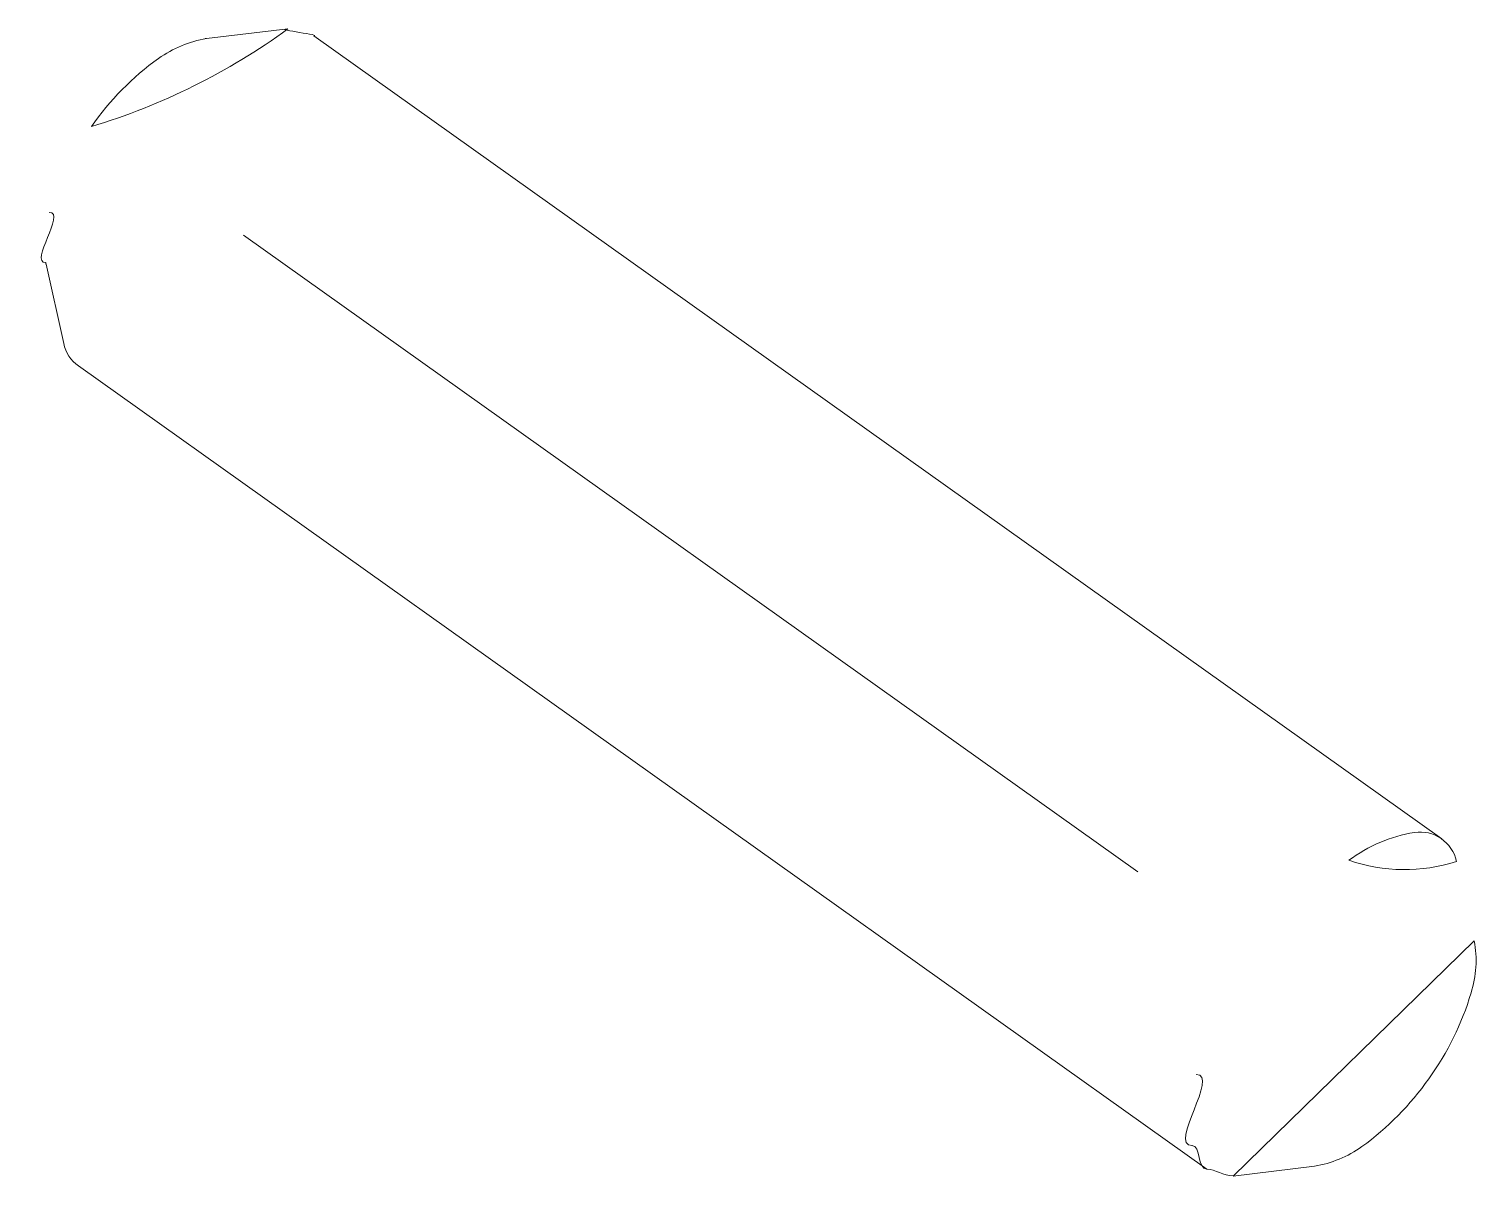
# Model space of a CAD drawing. Header units: metres. Extents: x -27.1 to 47.9, y -10.7 to 6.6.
# Drawn here: x 31.1328 to 31.1871, y 1.6585 to 1.7016 of the extents above; entities that cross this region are included whole.
import ezdxf

# ---------------------------------------------------------------- set-up
doc = ezdxf.new("R2010")
doc.units = ezdxf.units.M
doc.header["$MEASUREMENT"] = 0
doc.layers.add('PDF_Working_Num_Penna__7_Num_Penna__7_Num_Penna__7_Num_Penna__7_Num_Penna__7_Num_Penna__7', color=7, linetype='Continuous', lineweight=18)

msp = doc.modelspace()

# ---------------------------------------------------------------- linework, layer by layer
at = {"layer": 'PDF_Working_Num_Penna__7_Num_Penna__7_Num_Penna__7_Num_Penna__7_Num_Penna__7_Num_Penna__7', "color": 7, "linetype": 'Continuous', "lineweight": 18, "flags": 128}
for points in [[(31.142487, 1.701578), (31.139427, 1.70122, 0.111595), (31.137625, 1.700472, 0.085377), (31.135098, 1.697908, 0.083231)], [(31.186411, 1.670298, 0.397031), (31.184824, 1.67139, 0.118351), (31.182361, 1.670342, 0.16204)], [(31.178012, 1.65848), (31.181071, 1.658853, 0.116672), (31.182851, 1.659586, 0.082255), (31.185367, 1.662138, 0.08427), (31.186954, 1.665361, 0.122515), (31.187077, 1.667318)]]:
    msp.add_lwpolyline(points, format="xyb", close=True, dxfattribs=at)
for points in [[(31.185863, 1.671145), (31.143454, 1.701325)], [(31.174429, 1.669916), (31.140818, 1.693833)]]:
    msp.add_lwpolyline(points, dxfattribs=at)
msp.add_lwpolyline([(31.177021, 1.658733), (31.134616, 1.688921, -0.208592), (31.134065, 1.689759), (31.133396, 1.692741)], format="xyb", dxfattribs=at)
at = {"layer": 'PDF_Working_Num_Penna__7_Num_Penna__7_Num_Penna__7_Num_Penna__7_Num_Penna__7_Num_Penna__7', "color": 7, "linetype": 'Continuous', "lineweight": 18}
for points in [[(31.143456, 1.701327), (31.143824, 1.701327), (31.142023, 1.701566), (31.142404, 1.701566)], [(31.139429, 1.701222), (31.139442, 1.701222), (31.139381, 1.701222), (31.139381, 1.701222)], [(31.133517, 1.694688), (31.134156, 1.694688), (31.132751, 1.692799), (31.133385, 1.692799)], [(31.133382, 1.6928), (31.133407, 1.6928), (31.133368, 1.69274), (31.133394, 1.69274)], [(31.176624, 1.6623), (31.177526, 1.6623), (31.17556, 1.659628), (31.176469, 1.659628)], [(31.176466, 1.659626), (31.176822, 1.659626), (31.176657, 1.658736), (31.177022, 1.658736)], [(31.177022, 1.658736), (31.177354, 1.658736), (31.177648, 1.658485), (31.178014, 1.658485)]]:
    msp.add_open_spline(points, degree=3, dxfattribs=at)

doc.saveas('drawing.dxf')
